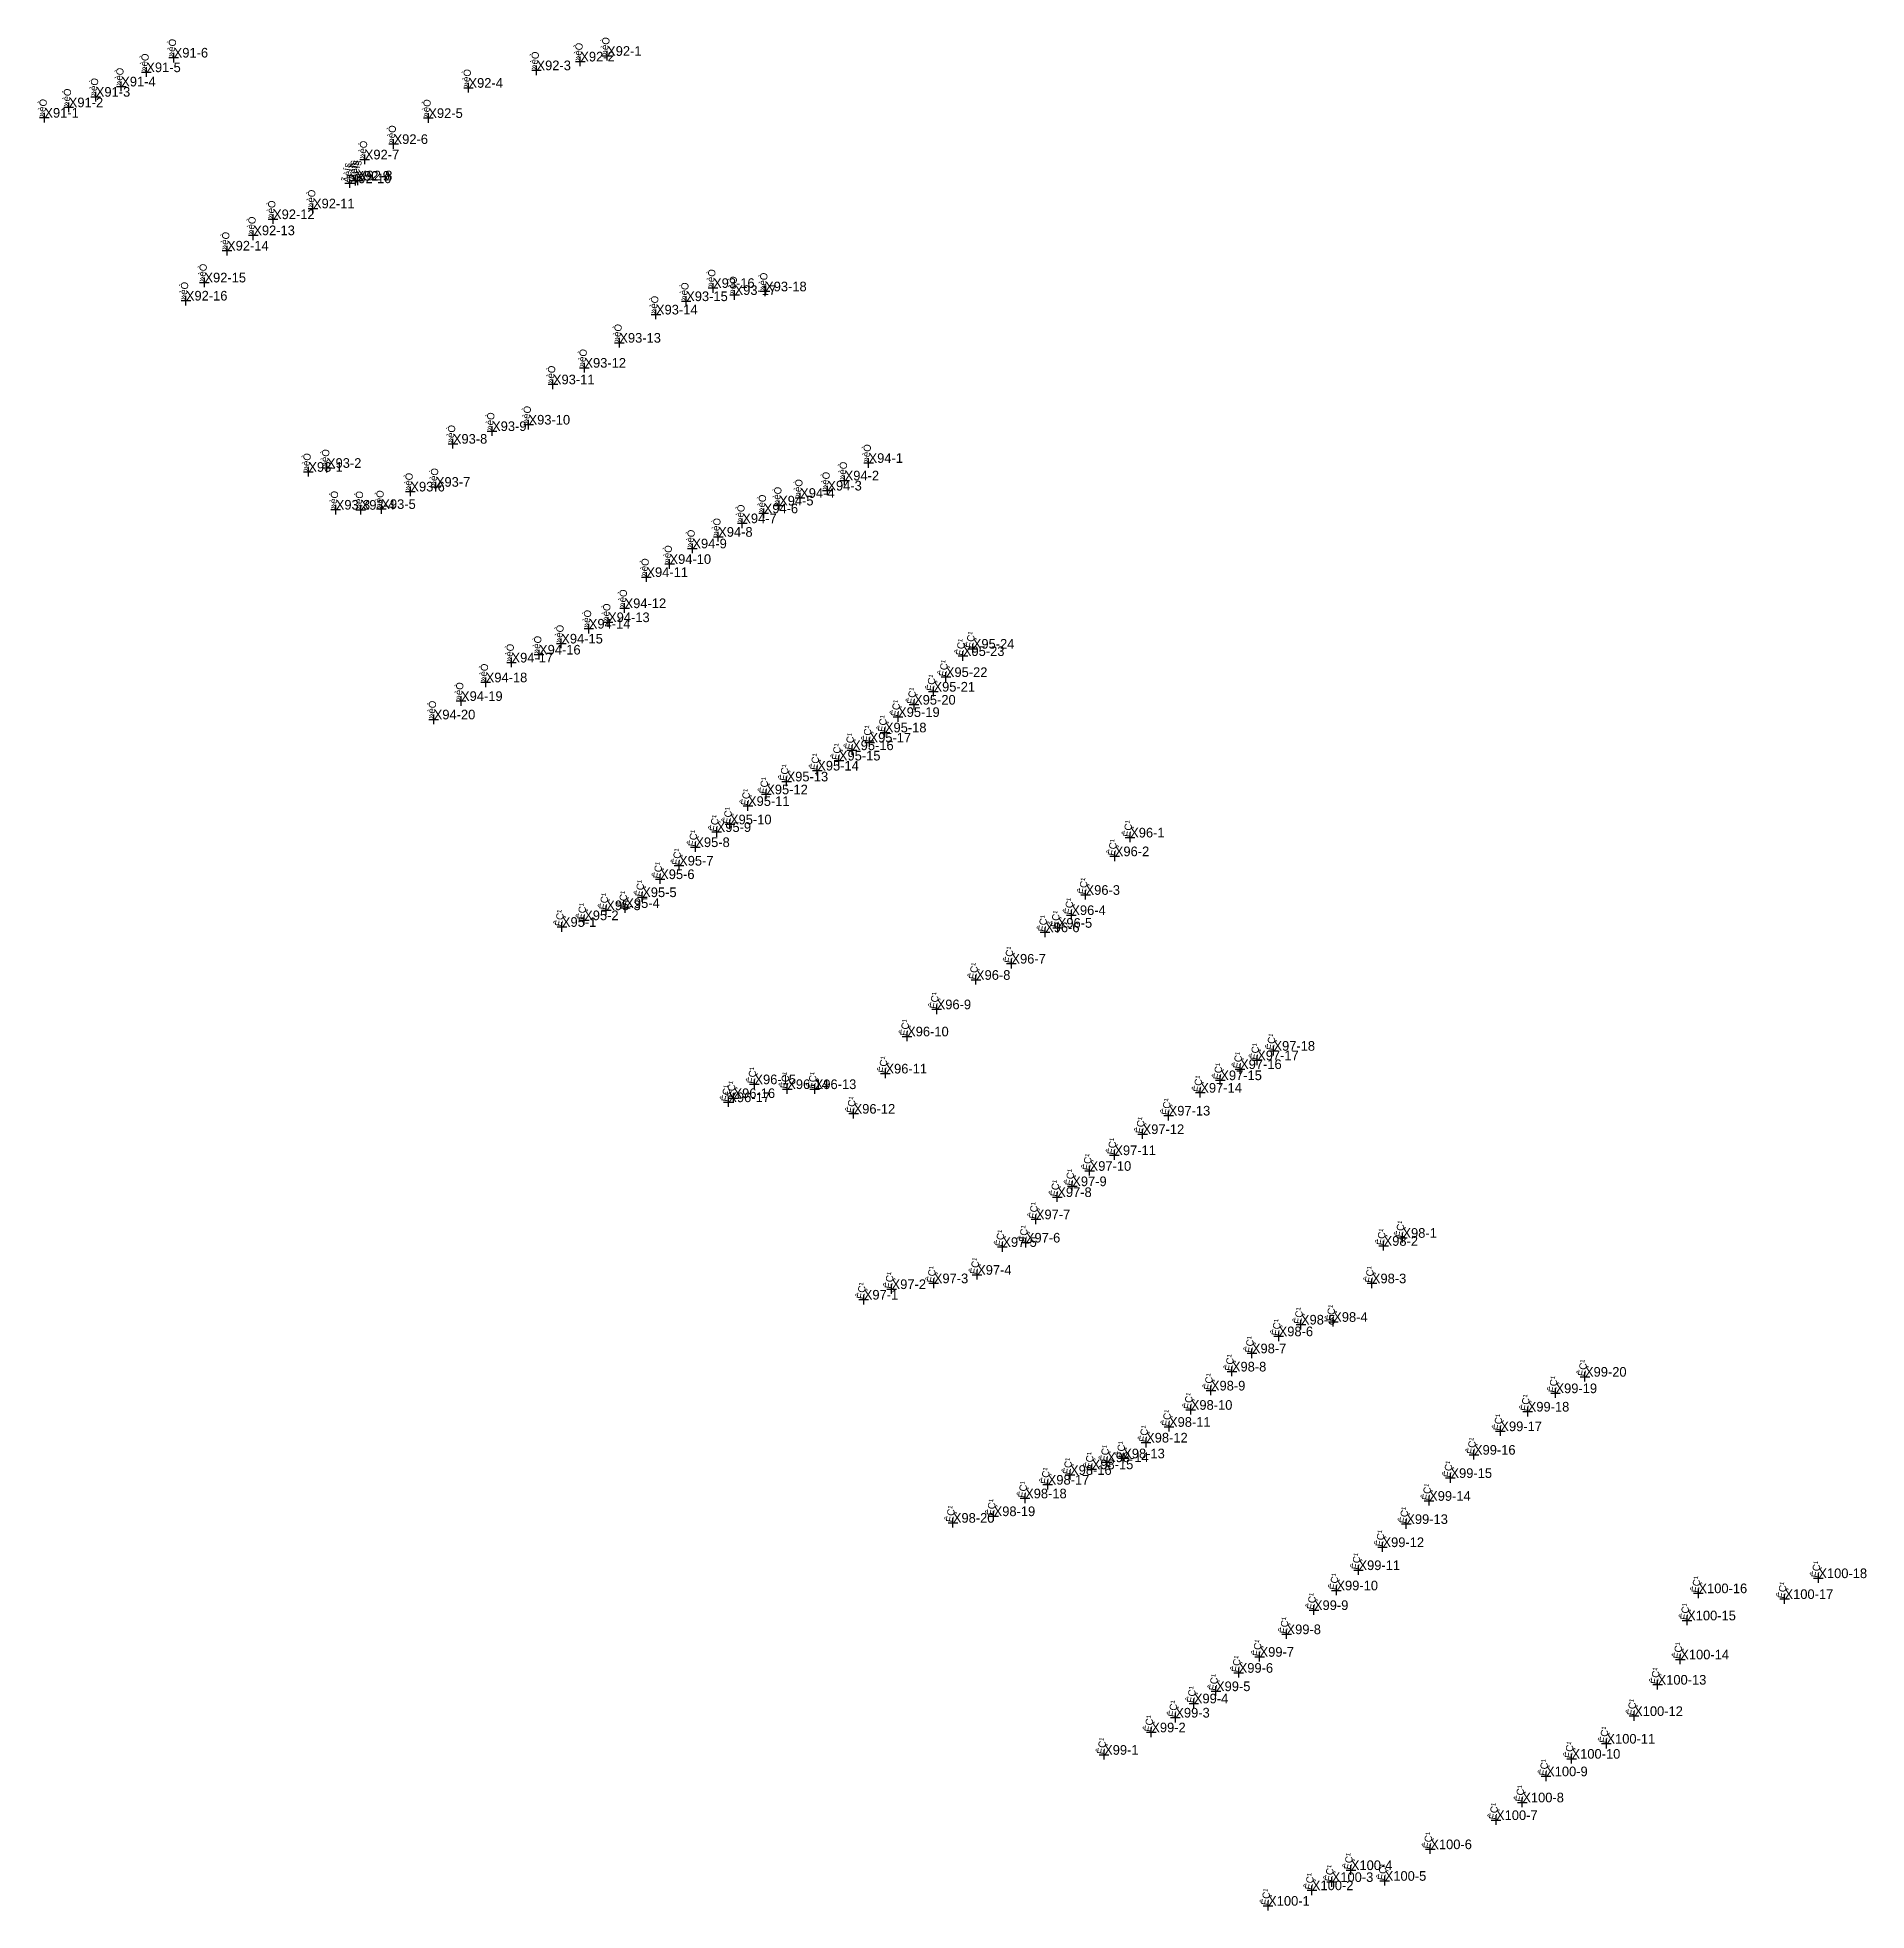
# Model space of a CAD drawing. Header units: inches. Extents: x 506004 to 508380, y 1859677 to 1861585.
# Drawn here: x 506798.8 to 507178.2, y 1860282.4 to 1860670.8 of the extents above; entities that cross this region are included whole.
import ezdxf

# ---------------------------------------------------------------- set-up
doc = ezdxf.new("R2010")
doc.units = ezdxf.units.IN
doc.header["$MEASUREMENT"] = 0
doc.header["$PDMODE"] = 2
for name, color, linetype in [('XS_Code', 3, 'Continuous'), ('XS_Name', 7, 'Continuous'), ('XS_Point', 7, 'Continuous')]:
    doc.layers.add(name, color=color, linetype=linetype)
doc.styles.add('Thai', font='THSarabun.ttf')

msp = doc.modelspace()

# ---------------------------------------------------------------- texts
at = {"layer": 'XS_Code', "style": 'Thai'}
for s, p in [('»èÒ', (506827.056, 1860666.646, 142.252)), ('»èÒ', (506902.303, 1860664.021, 139.654)), ('»èÒ', (506911.39, 1860665.838, 140.494)), ('»èÒ', (506916.951, 1860667.007, 140.806)), ('»èÒ', (506816.177, 1860660.659, 142.472)), ('»èÒ', (506821.384, 1860663.619, 142.118)), ('»èÒ', (506888.199, 1860660.382, 138.651)), ('»èÒ', (506805.295, 1860656.341, 142.98)), ('»èÒ', (506810.906, 1860658.527, 142.57)), ('»èÒ', (506800.237, 1860654.188, 143.386)), ('»èÒ', (506879.875, 1860654.118, 138.962)), ('»èÒ', (506872.658, 1860648.729, 140.566)), ('»èÒ', (506866.692, 1860645.527, 140.772)), ('ÃèÍ§', (506863.575, 1860640.598, 139.256)), ('ÃèÍ§', (506864.759, 1860641.119, 139.164)), ('ÃèÍ§', (506865.281, 1860641.182, 139.174)), ('»èÒ', (506847.661, 1860633.143, 140.984)), ('»èÒ', (506855.946, 1860635.374, 140.915)), ('»èÒ', (506843.568, 1860629.809, 141.292)), ('»èÒ', (506838.124, 1860626.631, 141.311)), ('»èÒ', (506833.435, 1860620.022, 141.731)), ('»èÒ', (506938.923, 1860618.881, 143.231)), ('»èÒ', (506943.383, 1860617.427, 143.459)), ('»èÒ', (506949.715, 1860618.17, 143.422)), ('»èÒ', (506829.581, 1860616.262, 142.047)), ('»èÒ', (506927.081, 1860613.371, 143.006)), ('»èÒ', (506933.347, 1860616.141, 143.19)), ('»èÒ', (506919.486, 1860607.521, 142.802)), ('»èÒ', (506912.245, 1860602.335, 142.712)), ('»èÒ', (506905.708, 1860598.887, 142.561)), ('»èÒ', (506900.653, 1860590.539, 142.577)), ('»èÒ', (506884.957, 1860586.576, 141.124)), ('»èÒ', (506893.094, 1860589.199, 141.944)), ('»èÒ', (506971.174, 1860582.597, 144.255)), ('»èÒ', (506854.985, 1860580.747, 140.744)), ('»èÒ', (506858.847, 1860581.568, 140.079)), ('»èÒ', (506966.214, 1860578.964, 144.345)), ('»èÒ', (506876.147, 1860576.669, 140.773)), ('»èÒ', (506881.432, 1860577.647, 141.648)), ('»èÒ', (506956.984, 1860575.35, 144.764)), ('»èÒ', (506962.635, 1860576.869, 144.581)), ('»èÒ', (506860.668, 1860572.908, 139.66)), ('»èÒ', (506865.844, 1860572.877, 141.051)), ('»èÒ', (506870.125, 1860573.041, 140.47)), ('»èÒ', (506949.42, 1860572.148, 144.964)), ('»èÒ', (506952.623, 1860573.765, 144.895)), ('»èÒ', (506939.989, 1860567.278, 144.915)), ('»èÒ', (506944.98, 1860570.09, 144.899)), ('»èÒ', (506934.634, 1860564.872, 144.909)), ('»èÒ', (506925.1, 1860558.93, 144.759)), ('»èÒ', (506929.891, 1860561.645, 144.888)), ('»èÒ', (506920.569, 1860552.479, 144.71)), ('»èÒ', (506913.157, 1860548.236, 144.537)), ('»èÒ', (506917.149, 1860549.572, 144.684)), ('»èÒ', (506907.442, 1860545.144, 144.257)), ('ÊÇ¹', (506992.791, 1860544.066, 144.913)), ('»èÒ', (506897.121, 1860541.208, 144.135)), ('»èÒ', (506902.831, 1860542.852, 144.21)), ('ÊÇ¹', (506990.737, 1860542.556, 145.093)), ('»èÒ', (506891.771, 1860537.095, 144.205)), ('ÊÇ¹', (506987.203, 1860538.197, 145.262)), ('»èÒ', (506886.651, 1860533.23, 144.128)), ('ÊÇ¹', (506980.614, 1860532.464, 145.419)), ('ÊÇ¹', (506984.639, 1860535.169, 145.239)), ('»èÒ', (506880.988, 1860529.406, 144.161)), ('ÊÇ¹', (506977.296, 1860529.912, 145.433)), ('ÊÇ¹', (506971.377, 1860524.616, 145.489)), ('ÊÇ¹', (506974.564, 1860526.712, 145.408)), ('ÊÇ¹', (506965.024, 1860520.885, 145.522)), ('ÊÇ¹', (506967.755, 1860523.031, 145.571)), ('ÊÇ¹', (506954.174, 1860516.544, 145.435)), ('ÊÇ¹', (506960.531, 1860518.802, 145.5)), ('ÊÇ¹', (506949.95, 1860513.873, 145.231)), ('ÊÇ¹', (506946.169, 1860511.458, 145.068)), ('ÊÇ¹', (506939.679, 1860506.061, 144.629)), ('ÊÇ¹', (506942.43, 1860507.648, 144.713)), ('ÊÇ¹', (507025.427, 1860504.919, 143.08)), ('ÊÇ¹', (506935.247, 1860502.93, 144.401)), ('ÊÇ¹', (507022.246, 1860501.033, 143.175)), ('ÊÇ¹', (506931.878, 1860499.093, 144.242)), ('ÊÇ¹', (506927.95, 1860496.29, 144.092)), ('ÊÇ¹', (506916.775, 1860489.846, 144.157)), ('ÊÇ¹', (506920.725, 1860490.299, 144.095)), ('ÊÇ¹', (506924.224, 1860492.553, 144.097)), ('ÊÇ¹', (507016.183, 1860493.022, 142.895)), ('ÊÇ¹', (506907.571, 1860486.385, 144.308)), ('ÊÇ¹', (506912.195, 1860487.77, 144.186)), ('ÊÇ¹', (507010.416, 1860486.197, 143.056)), ('ÊÇ¹', (507013.229, 1860488.839, 142.77)), ('ÊÇ¹', (507007.793, 1860485.275, 143.125)), ('ÊÇ¹', (507000.802, 1860478.762, 143.061)), ('ÊÇ¹', (506993.451, 1860475.402, 143.063)), ('ÊÇ¹', (506985.302, 1860469.298, 143.285)), ('ÊÇ¹', (506979.172, 1860463.677, 143.169)), ('ÊÇ¹', (507051.768, 1860458.721, 140.824)), ('ÊÇ¹', (507055.147, 1860460.695, 140.738)), ('ÊÇ¹', (506974.68, 1860455.98, 143.133)), ('ÊÇ¹', (507044.127, 1860454.597, 140.592)), ('ÊÇ¹', (507048.227, 1860456.9, 140.782)), ('ÊÇ¹', (506943.165, 1860450.886, 143.041)), ('ÊÇ¹', (506947.501, 1860453.751, 143.013)), ('ÊÇ¹', (506954.313, 1860452.752, 143.122)), ('ÊÇ¹', (506960.007, 1860452.743, 143.08)), ('ÊÇ¹', (507039.979, 1860452.003, 140.496)), ('ÊÇ¹', (506942.095, 1860450.036, 142.91)), ('ÊÇ¹', (506968.071, 1860447.649, 143.002)), ('ÊÇ¹', (507033.413, 1860447.262, 140.713)), ('ÊÇ¹', (507028.01, 1860443.419, 140.844)), ('ÊÇ¹', (507022.148, 1860439.051, 141.091)), ('ÊÇ¹', (507017.024, 1860435.795, 140.877)), ('ÊÇ¹', (507013.422, 1860432.615, 140.952)), ('ÊÇ¹', (507010.315, 1860430.362, 140.856)), ('ÊÇ¹', (507005.869, 1860425.752, 140.821)), ('ÊÇ¹', (506998.924, 1860420.017, 140.958)), ('ÊÇ¹', (507003.8, 1860420.923, 140.694)), ('ÊÇ¹', (507077.992, 1860420.25, 139.324)), ('ÊÇ¹', (507081.898, 1860421.906, 139.388)), ('ÊÇ¹', (506984.707, 1860412.488, 141.821)), ('ÊÇ¹', (506993.69, 1860414.239, 141.319)), ('ÊÇ¹', (507075.559, 1860412.472, 139.672)), ('ÊÇ¹', (506970.18, 1860409.094, 142.116)), ('ÊÇ¹', (506975.95, 1860411.275, 142.397)), ('ÊÇ¹', (507060.849, 1860403.92, 141.219)), ('ÊÇ¹', (507067.541, 1860404.48, 141.181)), ('ÊÇ¹', (507056.23, 1860401.498, 141.366)), ('ÊÇ¹', (507050.679, 1860397.96, 141.697)), ('ÊÇ¹', (507046.531, 1860394.185, 141.887)), ('ÊÇ¹', (507119.761, 1860393.105, 140.889)), ('ÊÇ¹', (507042.18, 1860390.245, 142.054)), ('ÊÇ¹', (507113.643, 1860389.692, 141.249)), ('ÊÇ¹', (507038.004, 1860386.24, 142.388)), ('ÊÇ¹', (507107.882, 1860385.875, 141.566)), ('ÊÇ¹', (507033.489, 1860382.712, 142.586)), ('ÊÇ¹', (507102.213, 1860381.811, 141.908)), ('ÊÇ¹', (507028.74, 1860379.453, 142.98)), ('ÊÇ¹', (507096.736, 1860376.925, 142.195)), ('ÊÇ¹', (507017.456, 1860373.916, 143.055)), ('ÊÇ¹', (507020.644, 1860375.389, 143.208)), ('ÊÇ¹', (507023.988, 1860376.178, 143.175)), ('ÊÇ¹', (507008.33, 1860370.721, 143.017)), ('ÊÇ¹', (507012.966, 1860372.743, 143.078)), ('ÊÇ¹', (507091.858, 1860372.111, 142.465)), ('ÊÇ¹', (507003.644, 1860367.88, 143.004)), ('ÊÇ¹', (507087.432, 1860367.373, 142.681)), ('ÊÇ¹', (506988.655, 1860362.822, 143.096)), ('ÊÇ¹', (506997.112, 1860364.19, 143.281)), ('ÊÇ¹', (507082.701, 1860362.566, 142.916)), ('ÊÇ¹', (507077.763, 1860357.768, 143.186)), ('ÊÇ¹', (507072.785, 1860353.005, 143.422)), ('ÊÇ¹', (507168.16, 1860351.333, 140.137)), ('ÊÇ¹', (507068.208, 1860348.8, 143.524)), ('ÊÇ¹', (507143.293, 1860348.208, 140.829)), ('ÊÇ¹', (507161.144, 1860347.009, 139.625)), ('ÊÇ¹', (507063.544, 1860344.719, 143.84)), ('ÊÇ¹', (507140.946, 1860342.577, 141.232)), ('ÊÇ¹', (507057.86, 1860339.714, 144.027)), ('ÊÇ¹', (507052.267, 1860335.029, 144.313)), ('ÊÇ¹', (507139.523, 1860334.488, 141.129)), ('ÊÇ¹', (507047.936, 1860331.707, 144.45)), ('ÊÇ¹', (507043.232, 1860327.902, 144.71)), ('ÊÇ¹', (507134.82, 1860329.249, 141.182)), ('ÊÇ¹', (507034.798, 1860322.429, 145.068)), ('ÊÇ¹', (507038.637, 1860325.362, 144.864)), ('ÊÇ¹', (507129.95, 1860322.748, 141.418)), ('ÊÇ¹', (507029.813, 1860319.358, 145.263)), ('ÊÇ¹', (507020.028, 1860314.707, 145.618)), ('ÊÇ¹', (507124.208, 1860317.021, 142.182)), ('ÊÇ¹', (507116.973, 1860313.89, 142.604)), ('ÊÇ¹', (507111.697, 1860310.252, 142.868)), ('ÊÇ¹', (507106.761, 1860304.838, 142.982)), ('ÊÇ¹', (507101.309, 1860301.17, 143.171)), ('ÊÇ¹', (507087.684, 1860295.128, 143.778)), ('ÊÇ¹', (507067.235, 1860288.329, 144.467)), ('ÊÇ¹', (507071.202, 1860290.799, 144.349)), ('ÊÇ¹', (507078.221, 1860288.571, 143.992)), ('ÊÇ¹', (507063.119, 1860286.624, 144.63)), ('ÊÇ¹', (507054.048, 1860283.402, 145.041))]:
    msp.add_text(s, height=1.5, rotation=81, dxfattribs=at).set_placement(p)
at = {"layer": 'XS_Name', "style": 'Thai'}
for s, p in [('X91-6', (506827.056, 1860666.646, 142.252)), ('X92-2', (506911.39, 1860665.838, 140.494)), ('X92-1', (506916.951, 1860667.007, 140.806)), ('X91-5', (506821.384, 1860663.619, 142.118)), ('X92-3', (506902.303, 1860664.021, 139.654)), ('X91-3', (506810.906, 1860658.527, 142.57)), ('X91-4', (506816.177, 1860660.659, 142.472)), ('X92-4', (506888.199, 1860660.382, 138.651)), ('X91-1', (506800.237, 1860654.188, 143.386)), ('X91-2', (506805.295, 1860656.341, 142.98)), ('X92-5', (506879.875, 1860654.118, 138.962)), ('X92-6', (506872.658, 1860648.729, 140.566)), ('X92-7', (506866.692, 1860645.527, 140.772)), ('X92-10', (506863.575, 1860640.598, 139.256)), ('X92-9', (506864.759, 1860641.119, 139.164)), ('X92-8', (506865.281, 1860641.182, 139.174)), ('X92-11', (506855.946, 1860635.374, 140.915)), ('X92-12', (506847.661, 1860633.143, 140.984)), ('X92-13', (506843.568, 1860629.809, 141.292)), ('X92-14', (506838.124, 1860626.631, 141.311)), ('X92-15', (506833.435, 1860620.022, 141.731)), ('X92-16', (506829.581, 1860616.262, 142.047)), ('X93-15', (506933.347, 1860616.141, 143.19)), ('X93-16', (506938.923, 1860618.881, 143.231)), ('X93-17', (506943.383, 1860617.427, 143.459)), ('X93-18', (506949.715, 1860618.17, 143.422)), ('X93-14', (506927.081, 1860613.371, 143.006)), ('X93-13', (506919.486, 1860607.521, 142.802)), ('X93-12', (506912.245, 1860602.335, 142.712)), ('X93-11', (506905.708, 1860598.887, 142.561)), ('X93-9', (506893.094, 1860589.199, 141.944)), ('X93-10', (506900.653, 1860590.539, 142.577)), ('X93-8', (506884.957, 1860586.576, 141.124)), ('X93-1', (506854.985, 1860580.747, 140.744)), ('X93-2', (506858.847, 1860581.568, 140.079)), ('X94-1', (506971.174, 1860582.597, 144.255)), ('X93-6', (506876.147, 1860576.669, 140.773)), ('X93-7', (506881.432, 1860577.647, 141.648)), ('X94-3', (506962.635, 1860576.869, 144.581)), ('X94-2', (506966.214, 1860578.964, 144.345)), ('X93-3', (506860.668, 1860572.908, 139.66)), ('X93-4', (506865.844, 1860572.877, 141.051)), ('X93-5', (506870.125, 1860573.041, 140.47)), ('X94-5', (506952.623, 1860573.765, 144.895)), ('X94-4', (506956.984, 1860575.35, 144.764)), ('X94-7', (506944.98, 1860570.09, 144.899)), ('X94-6', (506949.42, 1860572.148, 144.964)), ('X94-9', (506934.634, 1860564.872, 144.909)), ('X94-8', (506939.989, 1860567.278, 144.915)), ('X94-10', (506929.891, 1860561.645, 144.888)), ('X94-11', (506925.1, 1860558.93, 144.759)), ('X94-13', (506917.149, 1860549.572, 144.684)), ('X94-12', (506920.569, 1860552.479, 144.71)), ('X94-15', (506907.442, 1860545.144, 144.257)), ('X94-14', (506913.157, 1860548.236, 144.537)), ('X94-16', (506902.831, 1860542.852, 144.21)), ('X95-23', (506990.737, 1860542.556, 145.093)), ('X95-24', (506992.791, 1860544.066, 144.913)), ('X94-17', (506897.121, 1860541.208, 144.135)), ('X95-22', (506987.203, 1860538.197, 145.262)), ('X94-18', (506891.771, 1860537.095, 144.205)), ('X95-21', (506984.639, 1860535.169, 145.239)), ('X94-19', (506886.651, 1860533.23, 144.128)), ('X95-19', (506977.296, 1860529.912, 145.433)), ('X95-20', (506980.614, 1860532.464, 145.419)), ('X94-20', (506880.988, 1860529.406, 144.161)), ('X95-18', (506974.564, 1860526.712, 145.408)), ('X95-16', (506967.755, 1860523.031, 145.571)), ('X95-17', (506971.377, 1860524.616, 145.489)), ('X95-14', (506960.531, 1860518.802, 145.5)), ('X95-15', (506965.024, 1860520.885, 145.522)), ('X95-13', (506954.174, 1860516.544, 145.435)), ('X95-11', (506946.169, 1860511.458, 145.068)), ('X95-12', (506949.95, 1860513.873, 145.231)), ('X95-10', (506942.43, 1860507.648, 144.713)), ('X95-8', (506935.247, 1860502.93, 144.401)), ('X95-9', (506939.679, 1860506.061, 144.629)), ('X96-1', (507025.427, 1860504.919, 143.08)), ('X95-7', (506931.878, 1860499.093, 144.242)), ('X96-2', (507022.246, 1860501.033, 143.175)), ('X95-6', (506927.95, 1860496.29, 144.092)), ('X95-5', (506924.224, 1860492.553, 144.097)), ('X96-3', (507016.183, 1860493.022, 142.895)), ('X95-2', (506912.195, 1860487.77, 144.186)), ('X95-3', (506916.775, 1860489.846, 144.157)), ('X95-4', (506920.725, 1860490.299, 144.095)), ('X96-4', (507013.229, 1860488.839, 142.77)), ('X95-1', (506907.571, 1860486.385, 144.308)), ('X96-6', (507007.793, 1860485.275, 143.125)), ('X96-5', (507010.416, 1860486.197, 143.056)), ('X96-8', (506993.451, 1860475.402, 143.063)), ('X96-7', (507000.802, 1860478.762, 143.061)), ('X96-9', (506985.302, 1860469.298, 143.285)), ('X96-10', (506979.172, 1860463.677, 143.169)), ('X97-18', (507055.147, 1860460.695, 140.738)), ('X96-11', (506974.68, 1860455.98, 143.133)), ('X97-16', (507048.227, 1860456.9, 140.782)), ('X97-17', (507051.768, 1860458.721, 140.824)), ('X96-15', (506947.501, 1860453.751, 143.013)), ('X96-14', (506954.313, 1860452.752, 143.122)), ('X96-13', (506960.007, 1860452.743, 143.08)), ('X97-14', (507039.979, 1860452.003, 140.496)), ('X97-15', (507044.127, 1860454.597, 140.592)), ('X96-17', (506942.095, 1860450.036, 142.91)), ('X96-16', (506943.165, 1860450.886, 143.041)), ('X96-12', (506968.071, 1860447.649, 143.002)), ('X97-13', (507033.413, 1860447.262, 140.713)), ('X97-12', (507028.01, 1860443.419, 140.844)), ('X97-11', (507022.148, 1860439.051, 141.091)), ('X97-9', (507013.422, 1860432.615, 140.952)), ('X97-10', (507017.024, 1860435.795, 140.877)), ('X97-8', (507010.315, 1860430.362, 140.856)), ('X97-7', (507005.869, 1860425.752, 140.821)), ('X97-6', (507003.8, 1860420.923, 140.694)), ('X98-1', (507081.898, 1860421.906, 139.388)), ('X97-5', (506998.924, 1860420.017, 140.958)), ('X98-2', (507077.992, 1860420.25, 139.324)), ('X97-4', (506993.69, 1860414.239, 141.319)), ('X97-2', (506975.95, 1860411.275, 142.397)), ('X97-3', (506984.707, 1860412.488, 141.821)), ('X98-3', (507075.559, 1860412.472, 139.672)), ('X97-1', (506970.18, 1860409.094, 142.116)), ('X98-6', (507056.23, 1860401.498, 141.366)), ('X98-5', (507060.849, 1860403.92, 141.219)), ('X98-4', (507067.541, 1860404.48, 141.181)), ('X98-7', (507050.679, 1860397.96, 141.697)), ('X98-8', (507046.531, 1860394.185, 141.887)), ('X98-9', (507042.18, 1860390.245, 142.054)), ('X99-20', (507119.761, 1860393.105, 140.889)), ('X98-10', (507038.004, 1860386.24, 142.388)), ('X99-18', (507107.882, 1860385.875, 141.566)), ('X99-19', (507113.643, 1860389.692, 141.249)), ('X98-11', (507033.489, 1860382.712, 142.586)), ('X98-12', (507028.74, 1860379.453, 142.98)), ('X99-17', (507102.213, 1860381.811, 141.908)), ('X98-14', (507020.644, 1860375.389, 143.208)), ('X98-13', (507023.988, 1860376.178, 143.175)), ('X99-16', (507096.736, 1860376.925, 142.195)), ('X98-17', (507008.33, 1860370.721, 143.017)), ('X98-16', (507012.966, 1860372.743, 143.078)), ('X98-15', (507017.456, 1860373.916, 143.055)), ('X99-15', (507091.858, 1860372.111, 142.465)), ('X98-18', (507003.644, 1860367.88, 143.004)), ('X99-14', (507087.432, 1860367.373, 142.681)), ('X98-20', (506988.655, 1860362.822, 143.096)), ('X98-19', (506997.112, 1860364.19, 143.281)), ('X99-13', (507082.701, 1860362.566, 142.916)), ('X99-12', (507077.763, 1860357.768, 143.186)), ('X99-11', (507072.785, 1860353.005, 143.422)), ('X100-18', (507168.16, 1860351.333, 140.137)), ('X99-10', (507068.208, 1860348.8, 143.524)), ('X100-16', (507143.293, 1860348.208, 140.829)), ('X99-9', (507063.544, 1860344.719, 143.84)), ('X100-17', (507161.144, 1860347.009, 139.625)), ('X99-8', (507057.86, 1860339.714, 144.027)), ('X100-15', (507140.946, 1860342.577, 141.232)), ('X99-6', (507047.936, 1860331.707, 144.45)), ('X99-7', (507052.267, 1860335.029, 144.313)), ('X100-14', (507139.523, 1860334.488, 141.129)), ('X99-5', (507043.232, 1860327.902, 144.71)), ('X100-13', (507134.82, 1860329.249, 141.182)), ('X99-4', (507038.637, 1860325.362, 144.864)), ('X99-3', (507034.798, 1860322.429, 145.068)), ('X100-12', (507129.95, 1860322.748, 141.418)), ('X99-2', (507029.813, 1860319.358, 145.263)), ('X100-11', (507124.208, 1860317.021, 142.182)), ('X99-1', (507020.028, 1860314.707, 145.618)), ('X100-10', (507116.973, 1860313.89, 142.604)), ('X100-9', (507111.697, 1860310.252, 142.868)), ('X100-8', (507106.761, 1860304.838, 142.982)), ('X100-7', (507101.309, 1860301.17, 143.171)), ('X100-6', (507087.684, 1860295.128, 143.778)), ('X100-4', (507071.202, 1860290.799, 144.349)), ('X100-2', (507063.119, 1860286.624, 144.63)), ('X100-3', (507067.235, 1860288.329, 144.467)), ('X100-5', (507078.221, 1860288.571, 143.992)), ('X100-1', (507054.048, 1860283.402, 145.041))]:
    msp.add_text(s, height=2, dxfattribs=at).set_placement(p)

# ---------------------------------------------------------------- linework, layer by layer
at = {"layer": 'XS_Point'}
for p in [(506827.056, 1860666.646, 142.252), (506916.951, 1860667.007, 140.806), (506821.384, 1860663.619, 142.118), (506902.303, 1860664.021, 139.654), (506911.39, 1860665.838, 140.494), (506816.177, 1860660.659, 142.472), (506888.199, 1860660.382, 138.651), (506805.295, 1860656.341, 142.98), (506810.906, 1860658.527, 142.57), (506800.237, 1860654.188, 143.386), (506879.875, 1860654.118, 138.962), (506872.658, 1860648.729, 140.566), (506866.692, 1860645.527, 140.772), (506863.575, 1860640.598, 139.256), (506864.759, 1860641.119, 139.164), (506865.281, 1860641.182, 139.174), (506847.661, 1860633.143, 140.984), (506855.946, 1860635.374, 140.915), (506843.568, 1860629.809, 141.292), (506838.124, 1860626.631, 141.311), (506833.435, 1860620.022, 141.731), (506829.581, 1860616.262, 142.047), (506933.347, 1860616.141, 143.19), (506938.923, 1860618.881, 143.231), (506943.383, 1860617.427, 143.459), (506949.715, 1860618.17, 143.422), (506927.081, 1860613.371, 143.006), (506919.486, 1860607.521, 142.802), (506912.245, 1860602.335, 142.712), (506905.708, 1860598.887, 142.561), (506893.094, 1860589.199, 141.944), (506900.653, 1860590.539, 142.577), (506884.957, 1860586.576, 141.124), (506858.847, 1860581.568, 140.079), (506971.174, 1860582.597, 144.255), (506854.985, 1860580.747, 140.744), (506881.432, 1860577.647, 141.648), (506966.214, 1860578.964, 144.345), (506876.147, 1860576.669, 140.773), (506952.623, 1860573.765, 144.895), (506956.984, 1860575.35, 144.764), (506962.635, 1860576.869, 144.581), (506860.668, 1860572.908, 139.66), (506865.844, 1860572.877, 141.051), (506870.125, 1860573.041, 140.47), (506944.98, 1860570.09, 144.899), (506949.42, 1860572.148, 144.964), (506939.989, 1860567.278, 144.915), (506934.634, 1860564.872, 144.909), (506925.1, 1860558.93, 144.759), (506929.891, 1860561.645, 144.888), (506920.569, 1860552.479, 144.71), (506913.157, 1860548.236, 144.537), (506917.149, 1860549.572, 144.684), (506902.831, 1860542.852, 144.21), (506907.442, 1860545.144, 144.257), (506990.737, 1860542.556, 145.093), (506992.791, 1860544.066, 144.913), (506897.121, 1860541.208, 144.135), (506891.771, 1860537.095, 144.205), (506984.639, 1860535.169, 145.239), (506987.203, 1860538.197, 145.262), (506886.651, 1860533.23, 144.128), (506980.614, 1860532.464, 145.419), (506880.988, 1860529.406, 144.161), (506977.296, 1860529.912, 145.433), (506967.755, 1860523.031, 145.571), (506971.377, 1860524.616, 145.489), (506974.564, 1860526.712, 145.408), (506965.024, 1860520.885, 145.522), (506954.174, 1860516.544, 145.435), (506960.531, 1860518.802, 145.5), (506946.169, 1860511.458, 145.068), (506949.95, 1860513.873, 145.231), (506942.43, 1860507.648, 144.713), (506939.679, 1860506.061, 144.629), (507025.427, 1860504.919, 143.08), (506935.247, 1860502.93, 144.401), (507022.246, 1860501.033, 143.175), (506927.95, 1860496.29, 144.092), (506931.878, 1860499.093, 144.242), (506924.224, 1860492.553, 144.097), (507016.183, 1860493.022, 142.895), (506916.775, 1860489.846, 144.157), (506920.725, 1860490.299, 144.095), (507013.229, 1860488.839, 142.77), (506907.571, 1860486.385, 144.308), (506912.195, 1860487.77, 144.186), (507007.793, 1860485.275, 143.125), (507010.416, 1860486.197, 143.056), (507000.802, 1860478.762, 143.061), (506993.451, 1860475.402, 143.063), (506985.302, 1860469.298, 143.285), (506979.172, 1860463.677, 143.169), (507055.147, 1860460.695, 140.738), (507048.227, 1860456.9, 140.782), (507051.768, 1860458.721, 140.824), (506947.501, 1860453.751, 143.013), (506974.68, 1860455.98, 143.133), (507044.127, 1860454.597, 140.592), (506942.095, 1860450.036, 142.91), (506943.165, 1860450.886, 143.041), (506954.313, 1860452.752, 143.122), (506960.007, 1860452.743, 143.08), (507039.979, 1860452.003, 140.496), (506968.071, 1860447.649, 143.002), (507033.413, 1860447.262, 140.713), (507028.01, 1860443.419, 140.844), (507022.148, 1860439.051, 141.091), (507017.024, 1860435.795, 140.877), (507010.315, 1860430.362, 140.856), (507013.422, 1860432.615, 140.952), (507005.869, 1860425.752, 140.821), (507081.898, 1860421.906, 139.388), (506998.924, 1860420.017, 140.958), (507003.8, 1860420.923, 140.694), (507077.992, 1860420.25, 139.324), (506993.69, 1860414.239, 141.319), (506975.95, 1860411.275, 142.397), (506984.707, 1860412.488, 141.821), (507075.559, 1860412.472, 139.672), (506970.18, 1860409.094, 142.116), (507060.849, 1860403.92, 141.219), (507067.541, 1860404.48, 141.181), (507056.23, 1860401.498, 141.366), (507050.679, 1860397.96, 141.697), (507046.531, 1860394.185, 141.887), (507119.761, 1860393.105, 140.889), (507042.18, 1860390.245, 142.054), (507113.643, 1860389.692, 141.249), (507038.004, 1860386.24, 142.388), (507107.882, 1860385.875, 141.566), (507028.74, 1860379.453, 142.98), (507033.489, 1860382.712, 142.586), (507102.213, 1860381.811, 141.908), (507020.644, 1860375.389, 143.208), (507023.988, 1860376.178, 143.175), (507096.736, 1860376.925, 142.195), (507012.966, 1860372.743, 143.078), (507017.456, 1860373.916, 143.055), (507091.858, 1860372.111, 142.465), (507003.644, 1860367.88, 143.004), (507008.33, 1860370.721, 143.017), (506997.112, 1860364.19, 143.281), (507087.432, 1860367.373, 142.681), (506988.655, 1860362.822, 143.096), (507082.701, 1860362.566, 142.916), (507077.763, 1860357.768, 143.186), (507072.785, 1860353.005, 143.422), (507068.208, 1860348.8, 143.524), (507143.293, 1860348.208, 140.829), (507168.16, 1860351.333, 140.137), (507063.544, 1860344.719, 143.84), (507161.144, 1860347.009, 139.625), (507140.946, 1860342.577, 141.232), (507057.86, 1860339.714, 144.027), (507052.267, 1860335.029, 144.313), (507139.523, 1860334.488, 141.129), (507047.936, 1860331.707, 144.45), (507134.82, 1860329.249, 141.182), (507038.637, 1860325.362, 144.864), (507043.232, 1860327.902, 144.71), (507034.798, 1860322.429, 145.068), (507129.95, 1860322.748, 141.418), (507029.813, 1860319.358, 145.263), (507124.208, 1860317.021, 142.182), (507020.028, 1860314.707, 145.618), (507116.973, 1860313.89, 142.604), (507111.697, 1860310.252, 142.868), (507106.761, 1860304.838, 142.982), (507101.309, 1860301.17, 143.171), (507087.684, 1860295.128, 143.778), (507071.202, 1860290.799, 144.349), (507063.119, 1860286.624, 144.63), (507067.235, 1860288.329, 144.467), (507078.221, 1860288.571, 143.992), (507054.048, 1860283.402, 145.041)]:
    msp.add_point(p, dxfattribs=at)

msp.set_redraw_order([(e.dxf.handle, doc.entitydb.next_handle()) for e in msp.query("TEXT MTEXT ATTDEF DIMENSION ARC_DIMENSION")])  # texts and dimensions are drawn at this point

doc.saveas('drawing.dxf')
